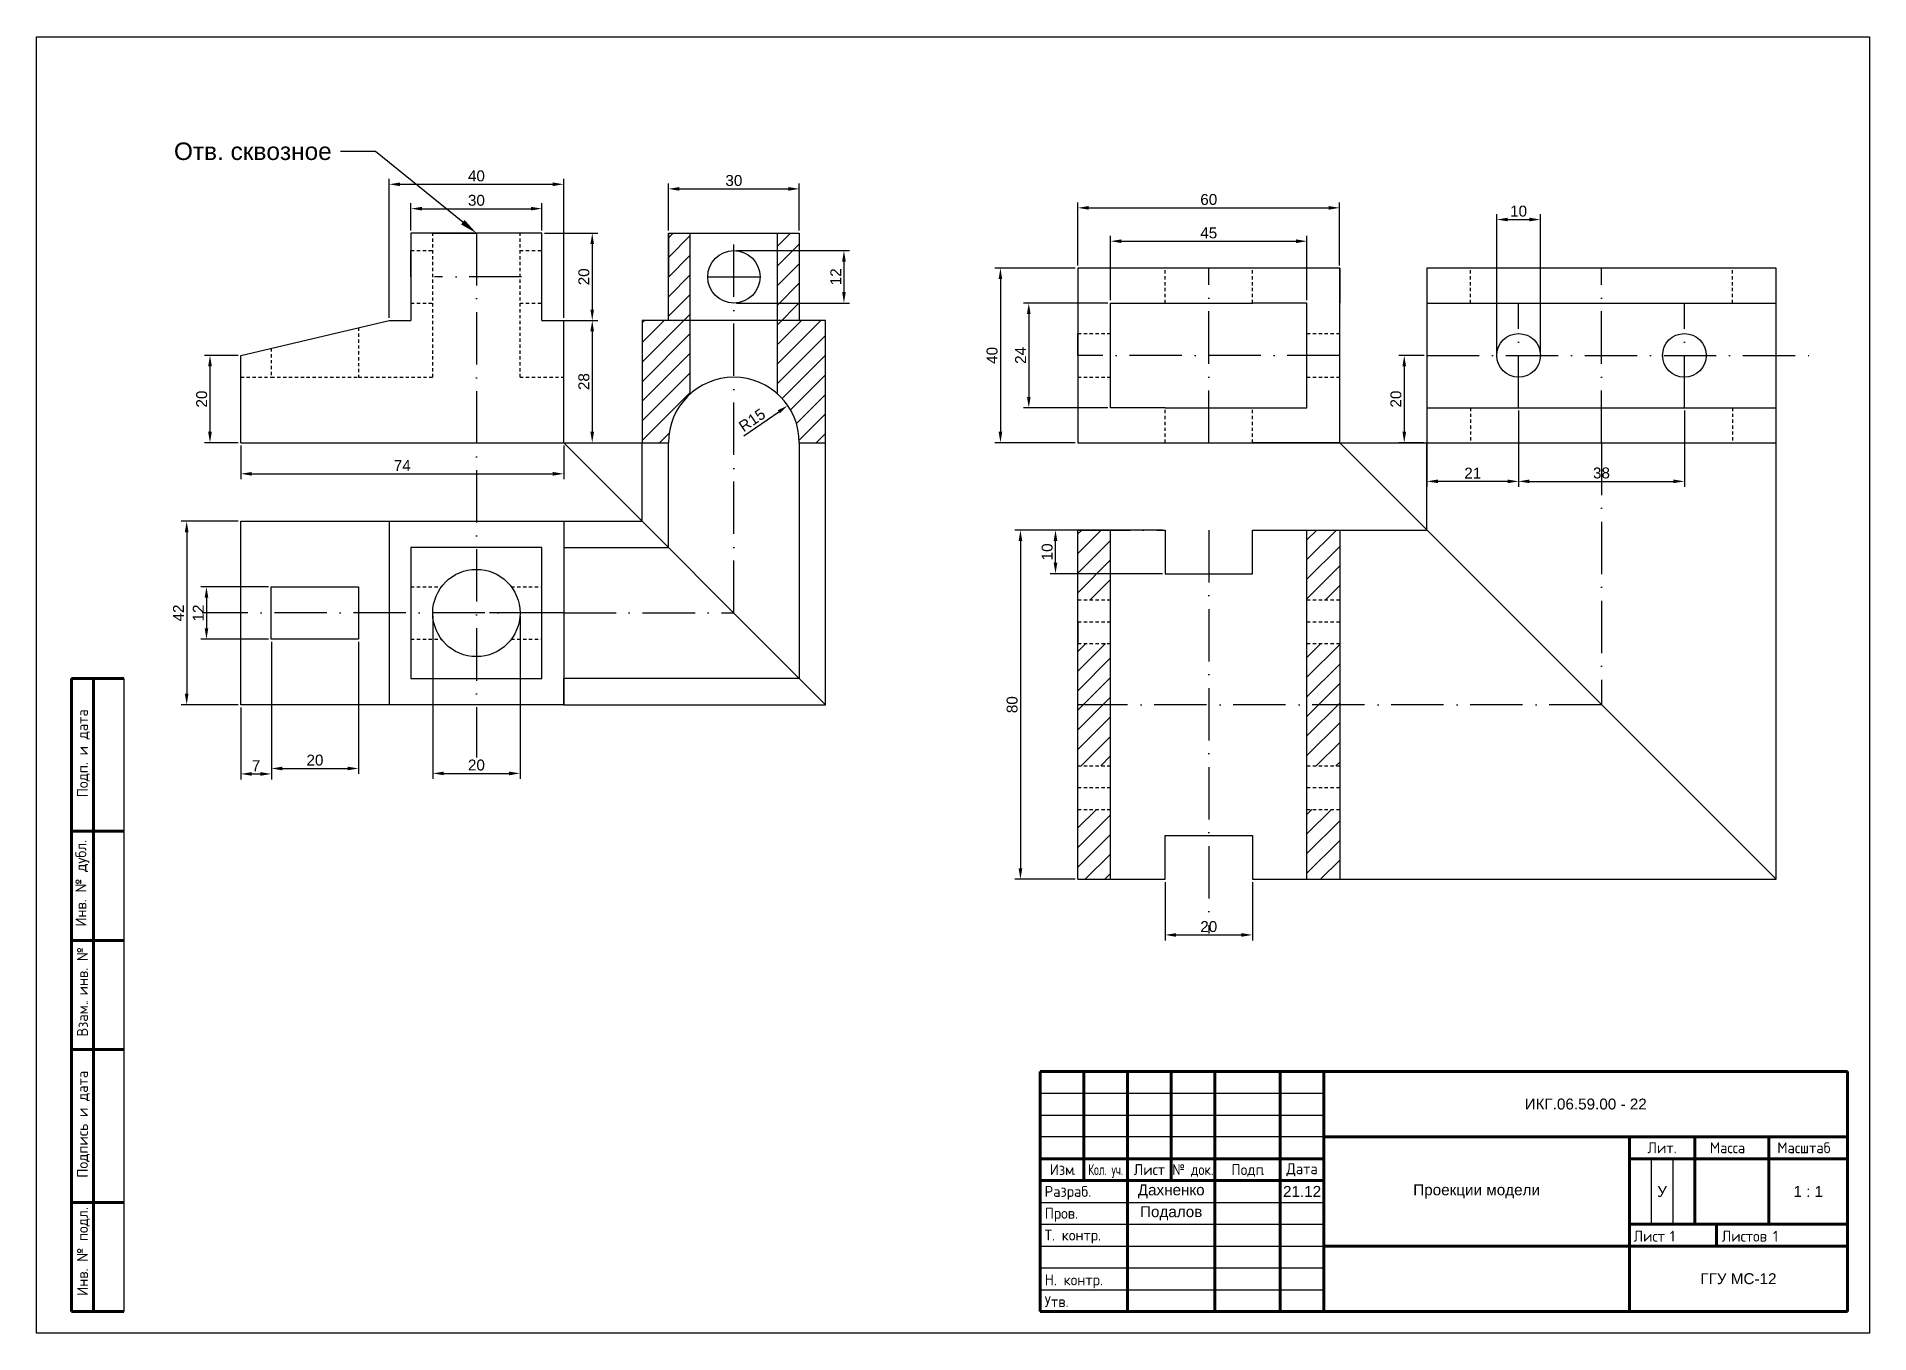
# Model space of a CAD drawing. Header units: millimetres. Extents: x 2424 to 2844, y 2129 to 2426.
import ezdxf
from ezdxf import colors
from ezdxf.entities.mleader import LeaderData, LeaderLine
from ezdxf.enums import TextEntityAlignment as Align
from ezdxf.math import Vec2, Vec3

# ---------------------------------------------------------------- set-up
doc = ezdxf.new("R2010")
doc.units = ezdxf.units.MM
doc.linetypes.add('ACAD_ISO10W100', pattern=[18, 12, -3, 0, -3])
doc.linetypes.add('JIS_02_0.7', pattern=[1.35, 0.75, -0.6])
doc.layers.add('контур', color=7, linetype='Continuous', lineweight=30)
for name, color, linetype in [('оси', 230, 'ACAD_ISO10W100'), ('проекционные', 50, 'Continuous'), ('размеры', 11, 'Continuous'), ('штриховк', 70, 'JIS_02_0.7')]:
    doc.layers.add(name, color=color, linetype=linetype)
doc.styles.add('GOST-2.304_Type-B', font='GOST Common.ttf')
doc.styles.get("Standard").update_dxf_attribs({"font": 'arial.ttf'})
doc.dimstyles.new('ISO-25', dxfattribs={"dimtxt": 2.5, "dimasz": 2.5, "dimexe": 1.25, "dimexo": 0.625, "dimtad": 1, "dimtxsty": 'Standard', "dimcen": 2.5, "dimadec": 0, "dimazin": 0, "dimtfac": 1, "dimtmove": 0, "dimatfit": 3, "dimfxl": 1, "dimarcsym": 0})
pattern_1 = [(45, (-679.9424, 133.126), (-2.245064, 2.245064), [])]

msp = doc.modelspace()

# ---------------------------------------------------------------- texts
at = {"char_height": 2.5, "attachment_point": 5}
for s, width, insert in [('ИКГ.06.59.00 - 22', 120, (2778.807, 2181.938)), ('Дахненко', 20, (2683.807, 2161.938)), ('21.12', 10, (2713.807, 2161.938)), ('Проекции модели', 70, (2753.807, 2161.938)), ('У', 5, (2796.307, 2161.938)), ('1 : 1', 18, (2829.807, 2161.938)), ('Подалов', 20, (2683.807, 2156.938)), ('ГГУ МС-12', 50, (2813.807, 2141.938))]:
    msp.add_mtext_dynamic_manual_height_columns(s, width=width, gutter_width=12.5, heights=[0], dxfattribs=dict(at, insert=insert))

# ---------------------------------------------------------------- blocks, each defined once
blk = doc.blocks.new('ACAD_SPDS_TB_18')
at = {"linetype": 'Continuous', "lineweight": 60}
for p, q in [((-12, 145), (0, 145)), ((-12, 145), (-12, 0)), ((-7, 145), (-7, 0)), ((-12, 110), (0, 110)), ((-12, 85), (0, 85)), ((-12, 60), (0, 60)), ((-12, 25), (0, 25)), ((-12, 0), (0, 0))]:
    blk.add_line(p, q, dxfattribs=at)
at = {"linetype": 'Continuous', "lineweight": 30}
blk.add_line((0, 145), (0, 0), dxfattribs=at)
at = {"style": 'GOST-2.304_Type-B'}
for s, p in [('Подп. и дата', (-8.25, 117.77)), ('Инв. № дубл.', (-8.62, 88.14)), ('Взам. инв. №', (-8.25, 62.96)), ('. ', (-8.25, 70.58)), ('Подпись и дата', (-8.25, 30.64)), ('Инв. № подл.', (-8.25, 3.57))]:
    blk.add_text(s, height=2.5, rotation=90, dxfattribs=at).set_placement(p)
for tag, p in [('ПОДП_ДАТА_2', (-3.5, 127.5)), ('ИНВ_Н_ДУБЛ', (-3.65, 97.5)), ('ВЗАМ_ИНВ_Н', (-3.5, 71.94)), ('ПОДП_ДАТА_1', (-3.5, 42.5)), ('ИНВ_НОМ_ПОДЛ', (-3.5, 12.5))]:
    blk.add_attdef(tag, text='', height=2.5, rotation=90, dxfattribs=at).set_placement(p, align=Align.MIDDLE_CENTER)
at = {"style": 'GOST-2.304_Type-B', "flags": 1}
blk.add_attdef('ИДЕНТИФИКАТОР_НАДПИСИ', (-12.12, -11.58), '', height=2.5, dxfattribs=at)
blk = doc.blocks.new('ACAD_SPDS_TB_06')
at = {"linetype": 'Continuous', "lineweight": 60}
for p, q in [((-185, 55), (0, 55)), ((-185, 55), (-185, 0)), ((-175, 55), (-175, 30)), ((-165, 55), (-165, 0)), ((-155, 55), (-155, 30)), ((-145, 55), (-145, 0)), ((-130, 55), (-130, 0)), ((-120, 55), (-120, 0)), ((0, 55), (0, 0)), ((-120, 40), (0, 40)), ((-185, 35), (-120, 35)), ((-185, 30), (-120, 30)), ((-120, 15), (0, 15)), ((-185, 0), (0, 0))]:
    blk.add_line(p, q, dxfattribs=at)
at = {"linetype": 'Continuous', "lineweight": 25}
for p, q in [((-185, 50), (-120, 50)), ((-185, 45), (-120, 45)), ((-185, 25), (-120, 25)), ((-185, 20), (-120, 20)), ((-185, 15), (-120, 15)), ((-185, 10), (-120, 10)), ((-185, 5), (-120, 5))]:
    blk.add_line(p, q, dxfattribs=at)
at = {"lineweight": 25}
blk.add_line((-120, 40), (-185, 40), dxfattribs=at)
at = {"lineweight": 60}
for p, q in [((-50, 40), (-50, 0)), ((-35, 40), (-35, 20)), ((-18, 40), (-18, 20)), ((-50, 35), (0, 35)), ((-50, 20), (0, 20)), ((-30, 20), (-30, 15))]:
    blk.add_line(p, q, dxfattribs=at)
for p, q in [((-45, 35), (-45, 20)), ((-40, 35), (-40, 20)), ((-130, 20), (-120, 20))]:
    blk.add_line(p, q)
at = {"style": 'GOST-2.304_Type-B'}
for s, p in [('Изм', (-180, 31.25)), ('Лист', (-160, 31.25)), ('Подп', (-137.5, 31.25)), ('Дата', (-125, 31.44))]:
    blk.add_text(s, height=2.5, dxfattribs=at).set_placement(p, align=Align.CENTER)
at = {"style": 'GOST-2.304_Type-B', "width": 0.70447}
blk.add_text('Кол. уч.', height=2.5, dxfattribs=at).set_placement((-174, 31.25), (-166, 31.25), align=Align.FIT)
at = {"style": 'GOST-2.304_Type-B', "width": 0.9}
blk.add_text('№ док.', height=2.5, dxfattribs=at).set_placement((-150, 31.25), align=Align.CENTER)
at = {"style": 'GOST-2.304_Type-B'}
for s, p in [('.', (-177.56, 31.25)), ('.', (-134.25, 31.25)), ('Разраб.', (-184, 26.25)), ('Пров.', (-184, 21.25)), ('Т. контр.', (-184, 16.25)), ('Лист', (-49.02, 16)), ('Листов', (-28.83, 16)), ('Н. контр.', (-184, 6)), ('Утв.', (-184, 1))]:
    blk.add_text(s, height=2.5, dxfattribs=at).set_placement(p)
at = {"linetype": 'Continuous', "char_height": 2.5, "attachment_point": 5, "style": 'GOST-2.304_Type-B'}
for s, insert, width in [('Лит.', (-42.5, 37.5), 14), ('Масса', (-27.5, 37.5), 14), ('Масштаб', (-10, 37.5), 19)]:
    blk.add_mtext(s, dxfattribs=dict(at, insert=insert, width=width))
at = {"style": 'GOST-2.304_Type-B'}
for tag, p, flags in [('ИДЕНТИФИКАТОР_НАДПИСИ', (-185.34, 60.88), 1), ('ЛИСТ', (-40.73, 16), 8), ('ЛИСТОВ', (-17.07, 16), 8)]:
    blk.add_attdef(tag, p, '', height=2.5, dxfattribs=dict(at, flags=flags))
at = {"style": 'GOST-2.304_Type-B', "flags": 8}
for tag, p in [('ИЗМ_4', (-180, 51)), ('ИЗМ_4_КОЛ_УЧ', (-170, 51)), ('ИЗМ_4_ЛИСТ', (-160, 51)), ('ИЗМ_4_N_ДОК', (-150, 51)), ('ИЗМ_4_ДАТА', (-125, 51)), ('ИЗМ_3', (-180, 46)), ('ИЗМ_3_КОЛ_УЧ', (-170, 46)), ('ИЗМ_3_ЛИСТ', (-160, 46)), ('ИЗМ_3_N_ДОК', (-150, 46)), ('ИЗМ_3_ДАТА', (-125, 46)), ('ИЗМ_2', (-180, 41)), ('ИЗМ_2_КОЛ_УЧ', (-170, 41)), ('ИЗМ_2_ЛИСТ', (-160, 41)), ('ИЗМ_2_N_ДОК', (-150, 41)), ('ИЗМ_2_ДАТА', (-125, 41)), ('ИЗМ_1', (-180, 36)), ('ИЗМ_1_КОЛ_УЧ', (-170, 36)), ('ИЗМ_1_ЛИСТ', (-160, 36)), ('ИЗМ_1_N_ДОК', (-150, 36)), ('ИЗМ_1_ДАТА', (-125, 36)), ('РАЗРАБ_ФИО', (-155, 26)), ('РАЗРАБ_ДАТА', (-125, 26)), ('ПРОВ_ФИО', (-155, 21)), ('ПРОВ_ДАТА', (-125, 21)), ('ТКОНТР_ФИО', (-155, 16)), ('ТКОНТР_ДАТА', (-125, 16)), ('ДОЛЖНОСТЬ_1', (-175, 11)), ('ДОЛЖНОСТЬ_1_ФИО', (-155, 11)), ('ДОЛЖНОСТЬ_1_ДАТА', (-125, 11)), ('НКОНТР_ФИО', (-155, 6)), ('НКОНТР_ДАТА', (-125, 6)), ('УТВ_ФИО', (-155, 1)), ('УТВ_ДАТА', (-125, 1))]:
    blk.add_attdef(tag, text='', height=2.5, dxfattribs=at).set_placement(p, align=Align.CENTER)
at = {"style": 'GOST-2.304_Type-B'}
blk.add_attdef('ОБОЗНАЧЕНИЕ_ДОКУМЕНТА', text='', height=5, dxfattribs=at).set_placement((-60, 47.5), align=Align.MIDDLE_CENTER)
at = {"lineweight": 30, "flags": 104}
for tag, p in [('НАИМЕНОВАНИЕ_ДОКУМЕНТА', (-85, 27.5)), ('ОБОЗНАЧЕНИЕ_МАТЕРИАЛА', (-85, 7.5)), ('НАИМЕНОВАНИЕ_ПРЕДПРИЯТИЯ', (-25, 7.5))]:
    blk.add_attdef(tag, text='', height=3.5, dxfattribs=at).set_placement(p, align=Align.MIDDLE_CENTER)
at = {"style": 'GOST-2.304_Type-B', "flags": 8}
for tag, p in [('Л1', (-47.5, 27.5)), ('Л2', (-42.5, 27.5)), ('Л3', (-37.5, 27.5)), ('МАССА', (-26.5, 27.5)), ('МАСШТАБ', (-9, 27.5))]:
    blk.add_attdef(tag, text='', height=2.5, dxfattribs=at).set_placement(p, align=Align.MIDDLE_CENTER)
blk = doc.blocks.new('*D74')
at = {"layer": 'Defpoints', "color": 0, "transparency": 16777216}
for p in [(2470.59, 2333.43), (2544.59, 2333.43), (2544.59, 2326.31)]:
    blk.add_point(p, dxfattribs=at)
at = {"layer": 'размеры', "color": 0, "lineweight": -2, "transparency": 16777216}
for p, q in [((2470.59, 2332.8), (2470.59, 2325.06)), ((2544.59, 2332.8), (2544.59, 2325.06)), ((2473.09, 2326.31), (2542.09, 2326.31))]:
    blk.add_line(p, q, dxfattribs=at)
at = {"layer": 'размеры', "color": 0, "transparency": 16777216}
for points in [[(2473.09, 2326.73), (2473.09, 2325.89), (2470.59, 2326.31)], [(2542.09, 2326.73), (2542.09, 2325.89), (2544.59, 2326.31)]]:
    blk.add_solid(points, dxfattribs=at)
at = {"layer": 'размеры', "color": 0, "transparency": 16777216, "insert": (2507.59, 2328.19), "char_height": 2.5, "attachment_point": 5}
blk.add_mtext('74', dxfattribs=at)
blk = doc.blocks.new('*D75')
at = {"layer": 'Defpoints', "color": 0, "transparency": 16777216}
for p in [(2470.59, 2353.43), (2463.53, 2333.43), (2470.59, 2333.43)]:
    blk.add_point(p, dxfattribs=at)
at = {"layer": 'размеры', "color": 0, "lineweight": -2, "transparency": 16777216}
for p, q in [((2469.96, 2353.43), (2462.28, 2353.43)), ((2463.53, 2350.93), (2463.53, 2335.93)), ((2469.96, 2333.43), (2462.28, 2333.43))]:
    blk.add_line(p, q, dxfattribs=at)
at = {"layer": 'размеры', "color": 0, "transparency": 16777216}
for points in [[(2463.11, 2350.93), (2463.95, 2350.93), (2463.53, 2353.43)], [(2463.11, 2335.93), (2463.95, 2335.93), (2463.53, 2333.43)]]:
    blk.add_solid(points, dxfattribs=at)
at = {"layer": 'размеры', "color": 0, "transparency": 16777216, "insert": (2461.63, 2343.43), "char_height": 2.5, "attachment_point": 5, "rotation": 90}
blk.add_mtext('20', dxfattribs=at)
blk = doc.blocks.new('*D76')
at = {"layer": 'Defpoints', "color": 0, "transparency": 16777216}
for p in [(2544.59, 2392.63), (2504.59, 2361.43), (2544.59, 2361.43)]:
    blk.add_point(p, dxfattribs=at)
at = {"layer": 'размеры', "color": 0, "lineweight": -2, "transparency": 16777216}
for p, q in [((2504.59, 2362.05), (2504.59, 2393.88)), ((2507.09, 2392.63), (2542.09, 2392.63)), ((2544.59, 2362.05), (2544.59, 2393.88))]:
    blk.add_line(p, q, dxfattribs=at)
at = {"layer": 'размеры', "color": 0, "transparency": 16777216}
for points in [[(2507.09, 2393.04), (2507.09, 2392.21), (2504.59, 2392.63)], [(2542.09, 2393.04), (2542.09, 2392.21), (2544.59, 2392.63)]]:
    blk.add_solid(points, dxfattribs=at)
at = {"layer": 'размеры', "color": 0, "transparency": 16777216, "insert": (2524.59, 2394.53), "char_height": 2.5, "attachment_point": 5}
blk.add_mtext('40', dxfattribs=at)
blk = doc.blocks.new('*D77')
at = {"layer": 'Defpoints', "color": 0, "transparency": 16777216}
for p in [(2539.59, 2387.04), (2509.59, 2381.43), (2539.59, 2381.43)]:
    blk.add_point(p, dxfattribs=at)
at = {"layer": 'размеры', "color": 0, "lineweight": -2, "transparency": 16777216}
for p, q in [((2509.59, 2382.05), (2509.59, 2388.29)), ((2512.09, 2387.04), (2537.09, 2387.04)), ((2539.59, 2382.05), (2539.59, 2388.29))]:
    blk.add_line(p, q, dxfattribs=at)
at = {"layer": 'размеры', "color": 0, "transparency": 16777216}
for points in [[(2512.09, 2387.46), (2512.09, 2386.63), (2509.59, 2387.04)], [(2537.09, 2387.46), (2537.09, 2386.63), (2539.59, 2387.04)]]:
    blk.add_solid(points, dxfattribs=at)
at = {"layer": 'размеры', "color": 0, "transparency": 16777216, "insert": (2524.59, 2388.94), "char_height": 2.5, "attachment_point": 5}
blk.add_mtext('30', dxfattribs=at)
blk = doc.blocks.new('*D78')
at = {"layer": 'Defpoints', "color": 0, "transparency": 16777216}
for p in [(2544.59, 2361.43), (2544.59, 2333.43), (2551.13, 2333.43)]:
    blk.add_point(p, dxfattribs=at)
at = {"layer": 'размеры', "color": 0, "lineweight": -2, "transparency": 16777216}
for p, q in [((2545.21, 2361.43), (2552.38, 2361.43)), ((2551.13, 2358.93), (2551.13, 2335.93)), ((2545.21, 2333.43), (2552.38, 2333.43))]:
    blk.add_line(p, q, dxfattribs=at)
at = {"layer": 'размеры', "color": 0, "transparency": 16777216}
for points in [[(2550.71, 2358.93), (2551.54, 2358.93), (2551.13, 2361.43)], [(2550.71, 2335.93), (2551.54, 2335.93), (2551.13, 2333.43)]]:
    blk.add_solid(points, dxfattribs=at)
at = {"layer": 'размеры', "color": 0, "transparency": 16777216, "insert": (2549.22, 2347.43), "char_height": 2.5, "attachment_point": 5, "rotation": 90}
blk.add_mtext('28', dxfattribs=at)
blk = doc.blocks.new('*D79')
at = {"layer": 'Defpoints', "color": 0, "transparency": 16777216}
for p in [(2539.59, 2381.43), (2539.59, 2361.43), (2551.13, 2361.43)]:
    blk.add_point(p, dxfattribs=at)
at = {"layer": 'размеры', "color": 0, "lineweight": -2, "transparency": 16777216}
for p, q in [((2540.21, 2381.43), (2552.38, 2381.43)), ((2551.13, 2378.93), (2551.13, 2363.93)), ((2540.21, 2361.43), (2552.38, 2361.43))]:
    blk.add_line(p, q, dxfattribs=at)
at = {"layer": 'размеры', "color": 0, "transparency": 16777216}
for points in [[(2550.71, 2378.93), (2551.54, 2378.93), (2551.13, 2381.43)], [(2550.71, 2363.93), (2551.54, 2363.93), (2551.13, 2361.43)]]:
    blk.add_solid(points, dxfattribs=at)
at = {"layer": 'размеры', "color": 0, "transparency": 16777216, "insert": (2549.22, 2371.43), "char_height": 2.5, "attachment_point": 5, "rotation": 90}
blk.add_mtext('20', dxfattribs=at)
blk = doc.blocks.new('*D80')
at = {"layer": 'Defpoints', "color": 0, "transparency": 16777216}
for p in [(2470.59, 2315.43), (2458.19, 2273.43), (2470.59, 2273.43)]:
    blk.add_point(p, dxfattribs=at)
at = {"layer": 'размеры', "color": 0, "lineweight": -2, "transparency": 16777216}
for p, q in [((2469.96, 2315.43), (2456.94, 2315.43)), ((2458.19, 2312.93), (2458.19, 2275.93)), ((2469.96, 2273.43), (2456.94, 2273.43))]:
    blk.add_line(p, q, dxfattribs=at)
at = {"layer": 'размеры', "color": 0, "transparency": 16777216}
for points in [[(2457.77, 2312.93), (2458.6, 2312.93), (2458.19, 2315.43)], [(2457.77, 2275.93), (2458.6, 2275.93), (2458.19, 2273.43)]]:
    blk.add_solid(points, dxfattribs=at)
at = {"layer": 'размеры', "color": 0, "transparency": 16777216, "insert": (2456.31, 2294.43), "char_height": 2.5, "attachment_point": 5, "rotation": 90}
blk.add_mtext('42', dxfattribs=at)
blk = doc.blocks.new('*D81')
at = {"layer": 'Defpoints', "color": 0, "transparency": 16777216}
for p in [(2477.59, 2300.43), (2462.72, 2288.43), (2477.59, 2288.43)]:
    blk.add_point(p, dxfattribs=at)
at = {"layer": 'размеры', "color": 0, "lineweight": -2, "transparency": 16777216}
for p, q in [((2476.96, 2300.43), (2461.47, 2300.43)), ((2462.72, 2297.93), (2462.72, 2290.93)), ((2476.96, 2288.43), (2461.47, 2288.43))]:
    blk.add_line(p, q, dxfattribs=at)
at = {"layer": 'размеры', "color": 0, "transparency": 16777216}
for points in [[(2462.31, 2297.93), (2463.14, 2297.93), (2462.72, 2300.43)], [(2462.31, 2290.93), (2463.14, 2290.93), (2462.72, 2288.43)]]:
    blk.add_solid(points, dxfattribs=at)
at = {"layer": 'размеры', "color": 0, "transparency": 16777216, "insert": (2460.84, 2294.43), "char_height": 2.5, "attachment_point": 5, "rotation": 90}
blk.add_mtext('12', dxfattribs=at)
blk = doc.blocks.new('*D82')
at = {"layer": 'Defpoints', "color": 0, "transparency": 16777216}
for p in [(2477.59, 2288.43), (2497.59, 2288.43), (2497.59, 2258.82)]:
    blk.add_point(p, dxfattribs=at)
at = {"layer": 'размеры', "color": 0, "lineweight": -2, "transparency": 16777216}
for p, q in [((2477.59, 2287.8), (2477.59, 2257.57)), ((2497.59, 2287.8), (2497.59, 2257.57)), ((2480.09, 2258.82), (2495.09, 2258.82))]:
    blk.add_line(p, q, dxfattribs=at)
at = {"layer": 'размеры', "color": 0, "transparency": 16777216}
for points in [[(2480.09, 2259.23), (2480.09, 2258.4), (2477.59, 2258.82)], [(2495.09, 2259.23), (2495.09, 2258.4), (2497.59, 2258.82)]]:
    blk.add_solid(points, dxfattribs=at)
at = {"layer": 'размеры', "color": 0, "transparency": 16777216, "insert": (2487.59, 2260.72), "char_height": 2.5, "attachment_point": 5}
blk.add_mtext('20', dxfattribs=at)
blk = doc.blocks.new('*D83')
at = {"layer": 'Defpoints', "color": 0, "transparency": 16777216}
for p in [(2470.59, 2273.43), (2477.59, 2273.43), (2477.59, 2257.57)]:
    blk.add_point(p, dxfattribs=at)
at = {"layer": 'размеры', "color": 0, "lineweight": -2, "transparency": 16777216}
for p, q in [((2470.59, 2272.8), (2470.59, 2256.32)), ((2477.59, 2272.8), (2477.59, 2256.32)), ((2473.09, 2257.57), (2475.09, 2257.57))]:
    blk.add_line(p, q, dxfattribs=at)
at = {"layer": 'размеры', "color": 0, "transparency": 16777216}
for points in [[(2473.09, 2257.98), (2473.09, 2257.15), (2470.59, 2257.57)], [(2475.09, 2257.98), (2475.09, 2257.15), (2477.59, 2257.57)]]:
    blk.add_solid(points, dxfattribs=at)
at = {"layer": 'размеры', "color": 0, "transparency": 16777216, "insert": (2474.09, 2259.44), "char_height": 2.5, "attachment_point": 5}
blk.add_mtext('7', dxfattribs=at)
blk = doc.blocks.new('*D84')
at = {"layer": 'Defpoints', "color": 0, "transparency": 16777216}
for p in [(2514.59, 2294.43), (2534.59, 2294.43), (2534.59, 2257.69)]:
    blk.add_point(p, dxfattribs=at)
at = {"layer": 'размеры', "color": 0, "lineweight": -2, "transparency": 16777216}
for p, q in [((2514.59, 2293.8), (2514.59, 2256.44)), ((2534.59, 2293.8), (2534.59, 2256.44)), ((2517.09, 2257.69), (2532.09, 2257.69))]:
    blk.add_line(p, q, dxfattribs=at)
at = {"layer": 'размеры', "color": 0, "transparency": 16777216}
for points in [[(2517.09, 2258.1), (2517.09, 2257.27), (2514.59, 2257.69)], [(2532.09, 2258.1), (2532.09, 2257.27), (2534.59, 2257.69)]]:
    blk.add_solid(points, dxfattribs=at)
at = {"layer": 'размеры', "color": 0, "transparency": 16777216, "insert": (2524.59, 2259.59), "char_height": 2.5, "attachment_point": 5}
blk.add_mtext('20', dxfattribs=at)
blk = doc.blocks.new('*D85')
at = {"layer": 'Defpoints', "color": 0, "transparency": 16777216}
for p in [(2595.94, 2341.94), (2583.59, 2333.43)]:
    blk.add_point(p, dxfattribs=at)
at = {"layer": 'размеры', "color": 0, "lineweight": -2, "transparency": 16777216}
blk.add_line((2585.86, 2334.99), (2593.88, 2340.52), dxfattribs=at)
at = {"layer": 'размеры', "color": 0, "transparency": 16777216}
blk.add_solid([(2593.64, 2340.86), (2594.12, 2340.18), (2595.94, 2341.94)], dxfattribs=at)
at = {"layer": 'размеры', "color": 0, "transparency": 16777216, "insert": (2587.76, 2338.61), "char_height": 2.5, "attachment_point": 5, "rotation": 34.5568}
blk.add_mtext('R15', dxfattribs=at)
blk = doc.blocks.new('*D86')
at = {"layer": 'Defpoints', "color": 0, "transparency": 16777216}
for p in [(2583.59, 2377.43), (2583.59, 2365.43), (2608.82, 2365.43)]:
    blk.add_point(p, dxfattribs=at)
at = {"layer": 'размеры', "color": 0, "lineweight": -2, "transparency": 16777216}
for p, q in [((2584.21, 2377.43), (2610.07, 2377.43)), ((2608.82, 2374.93), (2608.82, 2367.93)), ((2584.21, 2365.43), (2610.07, 2365.43))]:
    blk.add_line(p, q, dxfattribs=at)
at = {"layer": 'размеры', "color": 0, "transparency": 16777216}
for points in [[(2608.4, 2374.93), (2609.23, 2374.93), (2608.82, 2377.43)], [(2608.4, 2367.93), (2609.23, 2367.93), (2608.82, 2365.43)]]:
    blk.add_solid(points, dxfattribs=at)
at = {"layer": 'размеры', "color": 0, "transparency": 16777216, "insert": (2606.94, 2371.43), "char_height": 2.5, "attachment_point": 5, "rotation": 90}
blk.add_mtext('12', dxfattribs=at)
blk = doc.blocks.new('*D87')
at = {"layer": 'Defpoints', "color": 0, "transparency": 16777216}
for p in [(2598.59, 2391.57), (2568.59, 2381.43), (2598.59, 2381.43)]:
    blk.add_point(p, dxfattribs=at)
at = {"layer": 'размеры', "color": 0, "lineweight": -2, "transparency": 16777216}
for p, q in [((2568.59, 2382.05), (2568.59, 2392.82)), ((2571.09, 2391.57), (2596.09, 2391.57)), ((2598.59, 2382.05), (2598.59, 2392.82))]:
    blk.add_line(p, q, dxfattribs=at)
at = {"layer": 'размеры', "color": 0, "transparency": 16777216}
for points in [[(2571.09, 2391.99), (2571.09, 2391.16), (2568.59, 2391.57)], [(2596.09, 2391.99), (2596.09, 2391.16), (2598.59, 2391.57)]]:
    blk.add_solid(points, dxfattribs=at)
at = {"layer": 'размеры', "color": 0, "transparency": 16777216, "insert": (2583.59, 2393.48), "char_height": 2.5, "attachment_point": 5}
blk.add_mtext('30', dxfattribs=at)
blk = doc.blocks.new('*D88')
at = {"layer": 'Defpoints', "color": 0, "transparency": 16777216}
for p in [(2722.42, 2387.23), (2662.42, 2373.43), (2722.42, 2373.43)]:
    blk.add_point(p, dxfattribs=at)
at = {"layer": 'размеры', "color": 0, "lineweight": -2, "transparency": 16777216}
for p, q in [((2662.42, 2374.05), (2662.42, 2388.48)), ((2664.92, 2387.23), (2719.92, 2387.23)), ((2722.42, 2374.05), (2722.42, 2388.48))]:
    blk.add_line(p, q, dxfattribs=at)
at = {"layer": 'размеры', "color": 0, "transparency": 16777216}
for points in [[(2664.92, 2387.64), (2664.92, 2386.81), (2662.42, 2387.23)], [(2719.92, 2387.64), (2719.92, 2386.81), (2722.42, 2387.23)]]:
    blk.add_solid(points, dxfattribs=at)
at = {"layer": 'размеры', "color": 0, "transparency": 16777216, "insert": (2692.42, 2389.13), "char_height": 2.5, "attachment_point": 5}
blk.add_mtext('60', dxfattribs=at)
blk = doc.blocks.new('*D89')
at = {"layer": 'Defpoints', "color": 0, "transparency": 16777216}
for p in [(2714.92, 2379.59), (2669.92, 2365.43), (2714.92, 2365.43)]:
    blk.add_point(p, dxfattribs=at)
at = {"layer": 'размеры', "color": 0, "lineweight": -2, "transparency": 16777216}
for p, q in [((2669.92, 2366.05), (2669.92, 2380.84)), ((2672.42, 2379.59), (2712.42, 2379.59)), ((2714.92, 2366.05), (2714.92, 2380.84))]:
    blk.add_line(p, q, dxfattribs=at)
at = {"layer": 'размеры', "color": 0, "transparency": 16777216}
for points in [[(2672.42, 2380.01), (2672.42, 2379.17), (2669.92, 2379.59)], [(2712.42, 2380.01), (2712.42, 2379.17), (2714.92, 2379.59)]]:
    blk.add_solid(points, dxfattribs=at)
at = {"layer": 'размеры', "color": 0, "transparency": 16777216, "insert": (2692.42, 2381.48), "char_height": 2.5, "attachment_point": 5}
blk.add_mtext('45', dxfattribs=at)
blk = doc.blocks.new('*D90')
at = {"layer": 'Defpoints', "color": 0, "transparency": 16777216}
for p in [(2669.92, 2365.43), (2651.18, 2341.43), (2669.92, 2341.43)]:
    blk.add_point(p, dxfattribs=at)
at = {"layer": 'размеры', "color": 0, "lineweight": -2, "transparency": 16777216}
for p, q in [((2669.3, 2365.43), (2649.93, 2365.43)), ((2651.18, 2362.93), (2651.18, 2343.93)), ((2669.3, 2341.43), (2649.93, 2341.43))]:
    blk.add_line(p, q, dxfattribs=at)
at = {"layer": 'размеры', "color": 0, "transparency": 16777216}
for points in [[(2650.76, 2362.93), (2651.59, 2362.93), (2651.18, 2365.43)], [(2650.76, 2343.93), (2651.59, 2343.93), (2651.18, 2341.43)]]:
    blk.add_solid(points, dxfattribs=at)
at = {"layer": 'размеры', "color": 0, "transparency": 16777216, "insert": (2649.3, 2353.43), "char_height": 2.5, "attachment_point": 5, "rotation": 90}
blk.add_mtext('24', dxfattribs=at)
blk = doc.blocks.new('*D91')
at = {"layer": 'Defpoints', "color": 0, "transparency": 16777216}
for p in [(2662.42, 2373.43), (2644.68, 2333.43), (2662.42, 2333.43)]:
    blk.add_point(p, dxfattribs=at)
at = {"layer": 'размеры', "color": 0, "lineweight": -2, "transparency": 16777216}
for p, q in [((2661.8, 2373.43), (2643.43, 2373.43)), ((2644.68, 2370.93), (2644.68, 2335.93)), ((2661.8, 2333.43), (2643.43, 2333.43))]:
    blk.add_line(p, q, dxfattribs=at)
at = {"layer": 'размеры', "color": 0, "transparency": 16777216}
for points in [[(2644.26, 2370.93), (2645.09, 2370.93), (2644.68, 2373.43)], [(2644.26, 2335.93), (2645.09, 2335.93), (2644.68, 2333.43)]]:
    blk.add_solid(points, dxfattribs=at)
at = {"layer": 'размеры', "color": 0, "transparency": 16777216, "insert": (2642.77, 2353.43), "char_height": 2.5, "attachment_point": 5, "rotation": 90}
blk.add_mtext('40', dxfattribs=at)
blk = doc.blocks.new('*D92')
at = {"layer": 'Defpoints', "color": 0, "transparency": 16777216}
for p in [(2768.42, 2384.55), (2758.42, 2353.43), (2768.42, 2353.43)]:
    blk.add_point(p, dxfattribs=at)
at = {"layer": 'размеры', "color": 0, "lineweight": -2, "transparency": 16777216}
for p, q in [((2758.42, 2354.05), (2758.42, 2385.8)), ((2768.42, 2354.05), (2768.42, 2385.8)), ((2760.92, 2384.55), (2765.92, 2384.55))]:
    blk.add_line(p, q, dxfattribs=at)
at = {"layer": 'размеры', "color": 0, "transparency": 16777216}
for points in [[(2760.92, 2384.97), (2760.92, 2384.14), (2758.42, 2384.55)], [(2765.92, 2384.97), (2765.92, 2384.14), (2768.42, 2384.55)]]:
    blk.add_solid(points, dxfattribs=at)
at = {"layer": 'размеры', "color": 0, "transparency": 16777216, "insert": (2763.42, 2386.46), "char_height": 2.5, "attachment_point": 5}
blk.add_mtext('10', dxfattribs=at)
blk = doc.blocks.new('*D93')
at = {"layer": 'Defpoints', "color": 0, "transparency": 16777216}
for p in [(2742.42, 2341.43), (2763.42, 2341.43), (2742.42, 2324.58)]:
    blk.add_point(p, dxfattribs=at)
at = {"layer": 'размеры', "color": 0, "lineweight": -2, "transparency": 16777216}
for p, q in [((2742.42, 2340.8), (2742.42, 2323.33)), ((2763.42, 2340.8), (2763.42, 2323.33)), ((2760.92, 2324.58), (2744.92, 2324.58))]:
    blk.add_line(p, q, dxfattribs=at)
at = {"layer": 'размеры', "color": 0, "transparency": 16777216}
for points in [[(2744.92, 2325), (2744.92, 2324.17), (2742.42, 2324.58)], [(2760.92, 2325), (2760.92, 2324.17), (2763.42, 2324.58)]]:
    blk.add_solid(points, dxfattribs=at)
at = {"layer": 'размеры', "color": 0, "transparency": 16777216, "insert": (2752.92, 2326.46), "char_height": 2.5, "attachment_point": 5}
blk.add_mtext('21', dxfattribs=at)
blk = doc.blocks.new('*D94')
at = {"layer": 'Defpoints', "color": 0, "transparency": 16777216}
for p in [(2763.42, 2341.43), (2801.42, 2341.43), (2801.42, 2324.58)]:
    blk.add_point(p, dxfattribs=at)
at = {"layer": 'размеры', "color": 0, "lineweight": -2, "transparency": 16777216}
for p, q in [((2763.42, 2340.8), (2763.42, 2323.33)), ((2801.42, 2340.8), (2801.42, 2323.33)), ((2765.92, 2324.58), (2798.92, 2324.58))]:
    blk.add_line(p, q, dxfattribs=at)
at = {"layer": 'размеры', "color": 0, "transparency": 16777216}
for points in [[(2765.92, 2325), (2765.92, 2324.17), (2763.42, 2324.58)], [(2798.92, 2325), (2798.92, 2324.17), (2801.42, 2324.58)]]:
    blk.add_solid(points, dxfattribs=at)
at = {"layer": 'размеры', "color": 0, "transparency": 16777216, "insert": (2782.42, 2326.49), "char_height": 2.5, "attachment_point": 5}
blk.add_mtext('38', dxfattribs=at)
blk = doc.blocks.new('*D95')
at = {"layer": 'Defpoints', "color": 0, "transparency": 16777216}
for p in [(2742.42, 2353.43), (2737.22, 2333.43), (2742.42, 2333.43)]:
    blk.add_point(p, dxfattribs=at)
at = {"layer": 'размеры', "color": 0, "lineweight": -2, "transparency": 16777216}
for p, q in [((2741.8, 2353.43), (2735.97, 2353.43)), ((2737.22, 2350.93), (2737.22, 2335.93)), ((2741.8, 2333.43), (2735.97, 2333.43))]:
    blk.add_line(p, q, dxfattribs=at)
at = {"layer": 'размеры', "color": 0, "transparency": 16777216}
for points in [[(2736.81, 2350.93), (2737.64, 2350.93), (2737.22, 2353.43)], [(2736.81, 2335.93), (2737.64, 2335.93), (2737.22, 2333.43)]]:
    blk.add_solid(points, dxfattribs=at)
at = {"layer": 'размеры', "color": 0, "transparency": 16777216, "insert": (2735.32, 2343.43), "char_height": 2.5, "attachment_point": 5, "rotation": 90}
blk.add_mtext('20', dxfattribs=at)
blk = doc.blocks.new('*D96')
at = {"layer": 'Defpoints', "color": 0, "transparency": 16777216}
for p in [(2682.42, 2233.43), (2702.42, 2233.43), (2702.42, 2220.69)]:
    blk.add_point(p, dxfattribs=at)
at = {"layer": 'размеры', "color": 0, "lineweight": -2, "transparency": 16777216}
for p, q in [((2682.42, 2232.8), (2682.42, 2219.44)), ((2702.42, 2232.8), (2702.42, 2219.44)), ((2684.92, 2220.69), (2699.92, 2220.69))]:
    blk.add_line(p, q, dxfattribs=at)
at = {"layer": 'размеры', "color": 0, "transparency": 16777216}
for points in [[(2684.92, 2221.1), (2684.92, 2220.27), (2682.42, 2220.69)], [(2699.92, 2221.1), (2699.92, 2220.27), (2702.42, 2220.69)]]:
    blk.add_solid(points, dxfattribs=at)
at = {"layer": 'размеры', "color": 0, "transparency": 16777216, "insert": (2692.42, 2222.59), "char_height": 2.5, "attachment_point": 5}
blk.add_mtext('20', dxfattribs=at)
blk = doc.blocks.new('*D97')
at = {"layer": 'Defpoints', "color": 0, "transparency": 16777216}
for p in [(2662.42, 2313.43), (2649.26, 2233.43), (2662.42, 2233.43)]:
    blk.add_point(p, dxfattribs=at)
at = {"layer": 'размеры', "color": 0, "lineweight": -2, "transparency": 16777216}
for p, q in [((2661.8, 2313.43), (2648.01, 2313.43)), ((2649.26, 2310.93), (2649.26, 2235.93)), ((2661.8, 2233.43), (2648.01, 2233.43))]:
    blk.add_line(p, q, dxfattribs=at)
at = {"layer": 'размеры', "color": 0, "transparency": 16777216}
for points in [[(2648.85, 2310.93), (2649.68, 2310.93), (2649.26, 2313.43)], [(2648.85, 2235.93), (2649.68, 2235.93), (2649.26, 2233.43)]]:
    blk.add_solid(points, dxfattribs=at)
at = {"layer": 'размеры', "color": 0, "transparency": 16777216, "insert": (2647.36, 2273.43), "char_height": 2.5, "attachment_point": 5, "rotation": 90}
blk.add_mtext('80', dxfattribs=at)
blk = doc.blocks.new('*D98')
at = {"layer": 'Defpoints', "color": 0, "transparency": 16777216}
for p in [(2657.3, 2313.43), (2682.42, 2313.43), (2682.42, 2303.43)]:
    blk.add_point(p, dxfattribs=at)
at = {"layer": 'размеры', "color": 0, "lineweight": -2, "transparency": 16777216}
for p, q in [((2681.8, 2313.43), (2656.05, 2313.43)), ((2657.3, 2305.93), (2657.3, 2310.93)), ((2681.8, 2303.43), (2656.05, 2303.43))]:
    blk.add_line(p, q, dxfattribs=at)
at = {"layer": 'размеры', "color": 0, "transparency": 16777216}
for points in [[(2656.88, 2310.93), (2657.71, 2310.93), (2657.3, 2313.43)], [(2656.88, 2305.93), (2657.71, 2305.93), (2657.3, 2303.43)]]:
    blk.add_solid(points, dxfattribs=at)
at = {"layer": 'размеры', "color": 0, "transparency": 16777216, "insert": (2655.39, 2308.43), "char_height": 2.5, "attachment_point": 5, "rotation": 90}
blk.add_mtext('10', dxfattribs=at)

# ---------------------------------------------------------------- dimensions: what is measured, and where the dimension line sits
at = {"layer": 'размеры'}
for base, p1, p2, picture, middle in [((2544.586, 2392.626), (2504.586, 2361.43), (2544.586, 2361.43), '*D76', (2524.586, 2394.528)), ((2598.586, 2391.574), (2568.586, 2381.43), (2598.586, 2381.43), '*D87', (2583.586, 2393.476)), ((2539.586, 2387.042), (2509.586, 2381.43), (2539.586, 2381.43), '*D77', (2524.586, 2388.944)), ((2722.422, 2387.228), (2662.422, 2373.43), (2722.422, 2373.43), '*D88', (2692.422, 2389.129)), ((2768.422, 2384.554), (2758.422, 2353.43), (2768.422, 2353.43), '*D92', (2763.422, 2386.456)), ((2714.922, 2379.589), (2669.922, 2365.43), (2714.922, 2365.43), '*D89', (2692.422, 2381.485)), ((2742.422, 2324.584), (2763.422, 2341.43), (2742.422, 2341.43), '*D93', (2752.922, 2326.465)), ((2801.422, 2324.584), (2763.422, 2341.43), (2801.422, 2341.43), '*D94', (2782.422, 2326.487)), ((2544.586, 2326.311), (2470.586, 2333.43), (2544.586, 2333.43), '*D74', (2507.586, 2328.186)), ((2534.586, 2257.688), (2514.586, 2294.43), (2534.586, 2294.43), '*D84', (2524.586, 2259.589)), ((2497.586, 2258.818), (2477.586, 2288.43), (2497.586, 2288.43), '*D82', (2487.586, 2260.719)), ((2477.586, 2257.568), (2470.586, 2273.43), (2477.586, 2273.43), '*D83', (2474.086, 2259.443)), ((2702.422, 2220.688), (2682.422, 2233.43), (2702.422, 2233.43), '*D96', (2692.422, 2222.589))]:
    dim = msp.add_linear_dim(base=base, p1=p1, p2=p2, dimstyle='ISO-25', dxfattribs=at)
    dim.commit()
    dim.dimension.update_dxf_attribs({"geometry": picture, "text_midpoint": middle})
for base, p1, p2, picture, middle in [((2551.125, 2361.43), (2539.586, 2381.43), (2539.586, 2361.43), '*D79', (2549.224, 2371.43)), ((2608.818, 2365.43), (2583.586, 2377.43), (2583.586, 2365.43), '*D86', (2606.938, 2371.43)), ((2644.676, 2333.43), (2662.422, 2373.43), (2662.422, 2333.43), '*D91', (2642.774, 2353.43)), ((2651.177, 2341.43), (2669.922, 2365.43), (2669.922, 2341.43), '*D90', (2649.297, 2353.43)), ((2551.125, 2333.43), (2544.586, 2361.43), (2544.586, 2333.43), '*D78', (2549.224, 2347.43)), ((2463.53, 2333.43), (2470.586, 2353.43), (2470.586, 2333.43), '*D75', (2461.629, 2343.43)), ((2737.224, 2333.43), (2742.422, 2353.43), (2742.422, 2333.43), '*D95', (2735.323, 2343.43)), ((2458.188, 2273.43), (2470.586, 2315.43), (2470.586, 2273.43), '*D80', (2456.307, 2294.43)), ((2649.265, 2233.43), (2662.422, 2313.43), (2662.422, 2233.43), '*D97', (2647.364, 2273.43)), ((2657.296, 2313.43), (2682.422, 2303.43), (2682.422, 2313.43), '*D98', (2655.395, 2308.43)), ((2462.723, 2288.43), (2477.586, 2300.43), (2477.586, 2288.43), '*D81', (2460.843, 2294.43))]:
    dim = msp.add_linear_dim(base=base, p1=p1, p2=p2, angle=90, dimstyle='ISO-25', dxfattribs=at)
    dim.commit()
    dim.dimension.update_dxf_attribs({"geometry": picture, "text_midpoint": middle})
dim = msp.add_radius_dim(center=(2583.586, 2333.43), mpoint=(2595.939, 2341.938), dimstyle='ISO-25', dxfattribs=at)
dim.commit()
dim.dimension.update_dxf_attribs({"geometry": '*D85', "text_midpoint": (2588.839, 2337.048), "dimtype": 164})

# ---------------------------------------------------------------- hatches: boundary and pattern name
at = {"layer": 'штриховк'}
h = msp.add_hatch(dxfattribs=at)
h.set_pattern_fill('ANSI31', color=256)
h.set_pattern_definition(pattern_1)
h.paths.add_polyline_path([(2573.586, 2381.43), (2568.586, 2381.43), (2568.586, 2371.43), (2568.586, 2361.43), (2573.586, 2361.43)])
h.paths.add_polyline_path([(2573.586, 2361.43), (2562.586, 2361.43), (2562.586, 2333.43), (2568.586, 2333.43, -0.2134218), (2573.586, 2344.61)])
h.paths.add_polyline_path([(2598.586, 2381.43), (2593.586, 2381.43), (2593.586, 2361.43), (2598.586, 2361.43)])
h.paths.add_polyline_path([(2604.586, 2361.43), (2593.586, 2361.43), (2593.586, 2344.61, -0.2134218), (2598.586, 2333.43), (2604.586, 2333.43)])
h = msp.add_hatch(dxfattribs=at)
h.set_pattern_fill('ANSI31', color=256)
h.set_pattern_definition(pattern_1)
h.paths.add_polyline_path([(2669.922, 2313.43), (2662.422, 2313.43), (2662.422, 2297.43), (2669.922, 2297.43)])
h.paths.add_polyline_path([(2669.922, 2287.43), (2662.422, 2287.43), (2662.422, 2273.43), (2669.922, 2273.43)])
h.paths.add_polyline_path([(2722.422, 2313.43), (2714.922, 2313.43), (2714.922, 2297.43), (2722.422, 2297.43)])
h.paths.add_polyline_path([(2722.422, 2287.43), (2714.922, 2287.43), (2714.922, 2273.43), (2722.422, 2273.43)])
h.paths.add_polyline_path([(2722.422, 2273.43), (2714.922, 2273.43), (2714.922, 2259.43), (2722.422, 2259.43)])
h.paths.add_polyline_path([(2722.422, 2249.43), (2714.922, 2249.43), (2714.922, 2233.43), (2722.422, 2233.43)])
h.paths.add_polyline_path([(2669.922, 2273.43), (2662.422, 2273.43), (2662.422, 2259.43), (2669.922, 2259.43)])
h.paths.add_polyline_path([(2669.922, 2249.43), (2662.422, 2249.43), (2662.422, 2233.43), (2669.922, 2233.43)])

# ---------------------------------------------------------------- linework, layer by layer
for p, q in [((2562.586, 2333.43), (2562.586, 2333.43)), ((2662.422, 2333.43), (2669.922, 2333.43)), ((2669.922, 2333.43), (2682.422, 2333.43))]:
    msp.add_line(p, q)
msp.add_lwpolyline([(2423.807, 2129.438), (2423.807, 2426.438), (2843.807, 2426.438), (2843.807, 2129.438), (2423.807, 2129.438)])
at = {"layer": 'контур'}
for p, q in [((2539.586, 2381.43), (2509.586, 2381.43)), ((2509.586, 2381.43), (2509.586, 2361.43)), ((2514.586, 2381.43), (2524.586, 2381.43)), ((2539.586, 2361.43), (2539.586, 2381.43)), ((2568.586, 2361.43), (2568.586, 2381.43)), ((2568.586, 2381.43), (2598.586, 2381.43)), ((2568.586, 2381.43), (2568.586, 2371.43)), ((2573.586, 2344.61), (2573.586, 2381.43)), ((2593.586, 2344.61), (2593.586, 2381.43)), ((2598.586, 2381.43), (2598.586, 2361.43)), ((2509.586, 2371.43), (2509.586, 2377.43)), ((2722.422, 2373.43), (2662.422, 2373.43)), ((2662.422, 2373.43), (2662.422, 2333.43)), ((2722.422, 2333.43), (2722.422, 2373.43)), ((2722.422, 2373.43), (2722.422, 2365.43)), ((2822.422, 2373.43), (2742.422, 2373.43)), ((2742.422, 2373.43), (2742.422, 2333.43)), ((2822.422, 2333.43), (2822.422, 2373.43)), ((2509.586, 2371.43), (2509.586, 2365.43)), ((2669.922, 2341.43), (2669.922, 2365.43)), ((2669.922, 2365.43), (2682.422, 2365.43)), ((2682.422, 2365.43), (2702.422, 2365.43)), ((2714.922, 2365.43), (2702.422, 2365.43)), ((2714.922, 2341.43), (2714.922, 2365.43)), ((2742.422, 2365.43), (2822.422, 2365.43)), ((2470.586, 2353.43), (2504.586, 2361.43)), ((2504.586, 2361.43), (2509.586, 2361.43)), ((2544.586, 2333.43), (2544.586, 2361.43)), ((2604.586, 2361.43), (2562.586, 2361.43)), ((2562.586, 2361.43), (2562.586, 2333.43)), ((2604.586, 2333.43), (2604.586, 2361.43)), ((2662.422, 2353.43), (2662.422, 2358.43)), ((2470.586, 2333.43), (2470.586, 2353.43)), ((2662.422, 2353.43), (2662.422, 2348.43)), ((2722.422, 2333.43), (2722.422, 2353.43)), ((2470.586, 2333.43), (2470.586, 2348.43)), ((2682.422, 2341.43), (2669.922, 2341.43)), ((2682.422, 2341.43), (2702.422, 2341.43)), ((2702.422, 2341.43), (2714.922, 2341.43)), ((2722.422, 2333.43), (2722.422, 2341.43)), ((2742.422, 2341.43), (2822.422, 2341.43)), ((2470.586, 2333.43), (2544.586, 2333.43)), ((2562.586, 2333.43), (2568.586, 2333.43)), ((2598.586, 2333.43), (2604.586, 2333.43)), ((2662.422, 2333.43), (2722.422, 2333.43)), ((2662.422, 2333.43), (2692.422, 2333.43)), ((2714.922, 2333.43), (2702.422, 2333.43)), ((2722.422, 2333.43), (2714.922, 2333.43)), ((2742.422, 2333.43), (2822.422, 2333.43)), ((2742.422, 2333.43), (2763.422, 2333.43)), ((2763.422, 2333.43), (2801.422, 2333.43)), ((2470.586, 2273.43), (2470.586, 2315.43)), ((2470.586, 2315.43), (2544.586, 2315.43)), ((2504.586, 2315.43), (2504.586, 2273.43)), ((2544.586, 2315.43), (2544.586, 2273.43)), ((2544.586, 2315.43), (2544.586, 2294.43)), ((2662.422, 2233.43), (2662.422, 2313.43)), ((2662.422, 2313.43), (2669.922, 2313.43)), ((2669.922, 2233.43), (2669.922, 2313.43)), ((2682.422, 2313.43), (2682.422, 2303.43)), ((2702.422, 2303.43), (2702.422, 2313.43)), ((2702.422, 2313.43), (2722.422, 2313.43)), ((2714.922, 2233.43), (2714.922, 2313.43)), ((2722.422, 2313.43), (2722.422, 2233.43)), ((2539.586, 2309.43), (2509.586, 2309.43)), ((2509.586, 2309.43), (2509.586, 2279.43)), ((2539.586, 2279.43), (2539.586, 2309.43)), ((2682.422, 2303.43), (2702.422, 2303.43)), ((2477.586, 2294.43), (2477.586, 2300.43)), ((2477.586, 2300.43), (2497.586, 2300.43)), ((2477.586, 2288.43), (2477.586, 2300.43)), ((2497.586, 2300.43), (2497.586, 2288.43)), ((2662.422, 2292.43), (2662.422, 2287.43)), ((2497.586, 2288.43), (2477.586, 2288.43)), ((2509.586, 2279.43), (2539.586, 2279.43)), ((2544.586, 2273.43), (2544.586, 2279.43)), ((2544.586, 2273.43), (2470.586, 2273.43)), ((2682.422, 2233.43), (2682.422, 2243.43)), ((2682.422, 2243.43), (2702.422, 2243.43)), ((2702.422, 2243.43), (2702.422, 2233.43)), ((2662.422, 2233.43), (2682.422, 2233.43)), ((2702.422, 2233.43), (2722.422, 2233.43))]:
    msp.add_line(p, q, dxfattribs=at)
for centre, radius in [((2583.586, 2371.43), 6), ((2763.422, 2353.43), 5), ((2801.422, 2353.43), 5), ((2524.586, 2294.43), 10)]:
    msp.add_circle(centre, radius, dxfattribs=at)
msp.add_arc((2583.586, 2333.43), 15, 0, 180, dxfattribs=at)
at = {"layer": 'оси'}
for p, q in [((2524.586, 2381.43), (2524.586, 2261.335)), ((2583.586, 2294.43), (2583.586, 2381.43)), ((2692.422, 2333.43), (2692.422, 2373.43)), ((2782.422, 2333.43), (2782.422, 2373.43)), ((2534.95, 2371.43), (2514.95, 2371.43)), ((2577.586, 2371.43), (2589.586, 2371.43)), ((2763.422, 2341.43), (2763.422, 2365.43)), ((2801.422, 2341.43), (2801.422, 2365.43)), ((2539.586, 2361.43), (2544.586, 2361.43)), ((2722.422, 2353.43), (2662.422, 2353.43)), ((2742.422, 2353.43), (2832.746, 2353.43)), ((2782.422, 2333.43), (2782.422, 2273.43)), ((2662.422, 2313.43), (2682.422, 2313.43)), ((2692.422, 2313.43), (2692.422, 2221.049)), ((2544.586, 2294.43), (2461.742, 2294.43)), ((2539.586, 2294.43), (2524.586, 2294.43)), ((2544.586, 2294.43), (2583.586, 2294.43)), ((2782.422, 2273.43), (2662.422, 2273.43))]:
    msp.add_line(p, q, dxfattribs=at)
at = {"layer": 'проекционные'}
for p, q in [((2544.586, 2333.43), (2604.586, 2273.43)), ((2544.586, 2333.43), (2562.586, 2333.43)), ((2562.586, 2315.43), (2562.586, 2333.43)), ((2568.586, 2309.43), (2568.586, 2333.43)), ((2598.586, 2333.43), (2598.586, 2279.43)), ((2604.586, 2273.43), (2604.586, 2333.43)), ((2722.422, 2333.43), (2822.422, 2233.43)), ((2722.422, 2333.43), (2742.422, 2333.43)), ((2742.422, 2313.43), (2742.422, 2333.43)), ((2822.422, 2233.43), (2822.422, 2333.43)), ((2544.586, 2315.43), (2562.586, 2315.43)), ((2722.422, 2313.43), (2742.422, 2313.43)), ((2544.586, 2309.43), (2568.586, 2309.43)), ((2598.586, 2279.43), (2544.586, 2279.43)), ((2544.586, 2273.43), (2604.586, 2273.43)), ((2722.422, 2233.43), (2822.422, 2233.43))]:
    msp.add_line(p, q, dxfattribs=at)
at = {"layer": 'штриховк'}
for p, q in [((2514.586, 2348.43), (2514.586, 2381.43)), ((2534.586, 2348.43), (2534.586, 2381.43)), ((2509.586, 2377.43), (2514.586, 2377.43)), ((2534.586, 2377.43), (2539.586, 2377.43)), ((2682.422, 2365.43), (2682.422, 2373.43)), ((2702.422, 2365.43), (2702.422, 2373.43)), ((2752.422, 2365.43), (2752.422, 2373.43)), ((2812.422, 2365.43), (2812.422, 2373.43)), ((2509.586, 2365.43), (2514.586, 2365.43)), ((2534.586, 2365.43), (2539.586, 2365.43)), ((2497.586, 2359.782), (2497.586, 2348.43)), ((2662.422, 2358.43), (2669.922, 2358.43)), ((2714.922, 2358.43), (2722.422, 2358.43)), ((2477.586, 2355.077), (2477.586, 2348.43)), ((2470.586, 2348.43), (2477.586, 2348.43)), ((2477.586, 2348.43), (2497.586, 2348.43)), ((2497.586, 2348.43), (2514.586, 2348.43)), ((2534.586, 2348.43), (2544.586, 2348.43)), ((2662.422, 2348.43), (2669.922, 2348.43)), ((2714.922, 2348.43), (2722.422, 2348.43)), ((2682.422, 2333.43), (2682.422, 2341.43)), ((2702.422, 2333.43), (2702.422, 2341.43)), ((2752.422, 2341.43), (2752.422, 2333.43)), ((2812.422, 2341.43), (2812.422, 2333.43)), ((2509.586, 2300.43), (2516.586, 2300.43)), ((2532.586, 2300.43), (2539.586, 2300.43)), ((2662.422, 2297.43), (2669.922, 2297.43)), ((2714.922, 2297.43), (2722.422, 2297.43)), ((2662.422, 2292.43), (2669.922, 2292.43)), ((2714.922, 2292.43), (2722.422, 2292.43)), ((2509.586, 2288.43), (2516.586, 2288.43)), ((2532.586, 2288.43), (2539.586, 2288.43)), ((2662.422, 2287.43), (2669.922, 2287.43)), ((2714.922, 2287.43), (2722.422, 2287.43)), ((2662.422, 2259.43), (2669.922, 2259.43)), ((2714.922, 2259.43), (2722.422, 2259.43)), ((2662.422, 2254.43), (2669.922, 2254.43)), ((2714.922, 2254.43), (2722.422, 2254.43)), ((2662.422, 2249.43), (2669.922, 2249.43)), ((2714.922, 2249.43), (2722.422, 2249.43))]:
    msp.add_line(p, q, dxfattribs=at)

# ---------------------------------------------------------------- block references
msp.add_blockref('ACAD_SPDS_TB_18', (2443.807, 2134.438))
ref = msp.add_blockref('ACAD_SPDS_TB_06', (2838.807, 2134.438))
ref.add_attrib('ЛИСТ', '1', (2798.082, 2150.438), dxfattribs={"height": 2.5, "style": 'GOST-2.304_Type-B'})
ref.add_attrib('ЛИСТОВ', '1', (2821.737, 2150.438), dxfattribs={"height": 2.5, "style": 'GOST-2.304_Type-B'})

msp.set_redraw_order([(e.dxf.handle, doc.entitydb.next_handle()) for e in msp.query("TEXT MTEXT ATTDEF DIMENSION ARC_DIMENSION")])  # texts and dimensions are drawn at this point

# ---------------------------------------------------------------- leaders
at = {"layer": 'размеры'}
ml = msp.add_multileader_mtext('Standard', dxfattribs=at)
ml.set_content('Отв. сквозное', color=256)
ml.set_leader_properties()
ml.build(insert=Vec2(0, 0))
ctx = ml.context
ctx.base_point, ctx.plane_origin = Vec3(2453.769, 2400.161), Vec3(2514.586, 2381.43)
ctx.text_align_type = 2
notes = []
notes.append((ctx, [(1, (1, 1, 0), (2501.426, 2400.161), (-1, 0), 8, [(0, [(2524.586, 2381.43)], 0, [])])]))
ctx.mtext.insert, ctx.mtext.alignment, ctx.mtext.flow_direction = Vec3(2491.426, 2402.195), 3, 5
for ctx, leaders in notes:
    for number, flags, end, landing, length, lines in leaders:
        leader = LeaderData()
        leader.index, (leader.has_last_leader_line, leader.has_dogleg_vector, leader.attachment_direction) = number, flags
        leader.last_leader_point, leader.dogleg_vector, leader.dogleg_length = Vec3(end), Vec3(landing), length
        for number, points, colour, breaks in lines:
            line = LeaderLine()
            line.index, line.vertices, line.color, line.breaks = number, Vec3.list(points), colors.encode_raw_color(colour), breaks
            leader.lines.append(line)
        ctx.leaders.append(leader)

doc.saveas('drawing.dxf')
